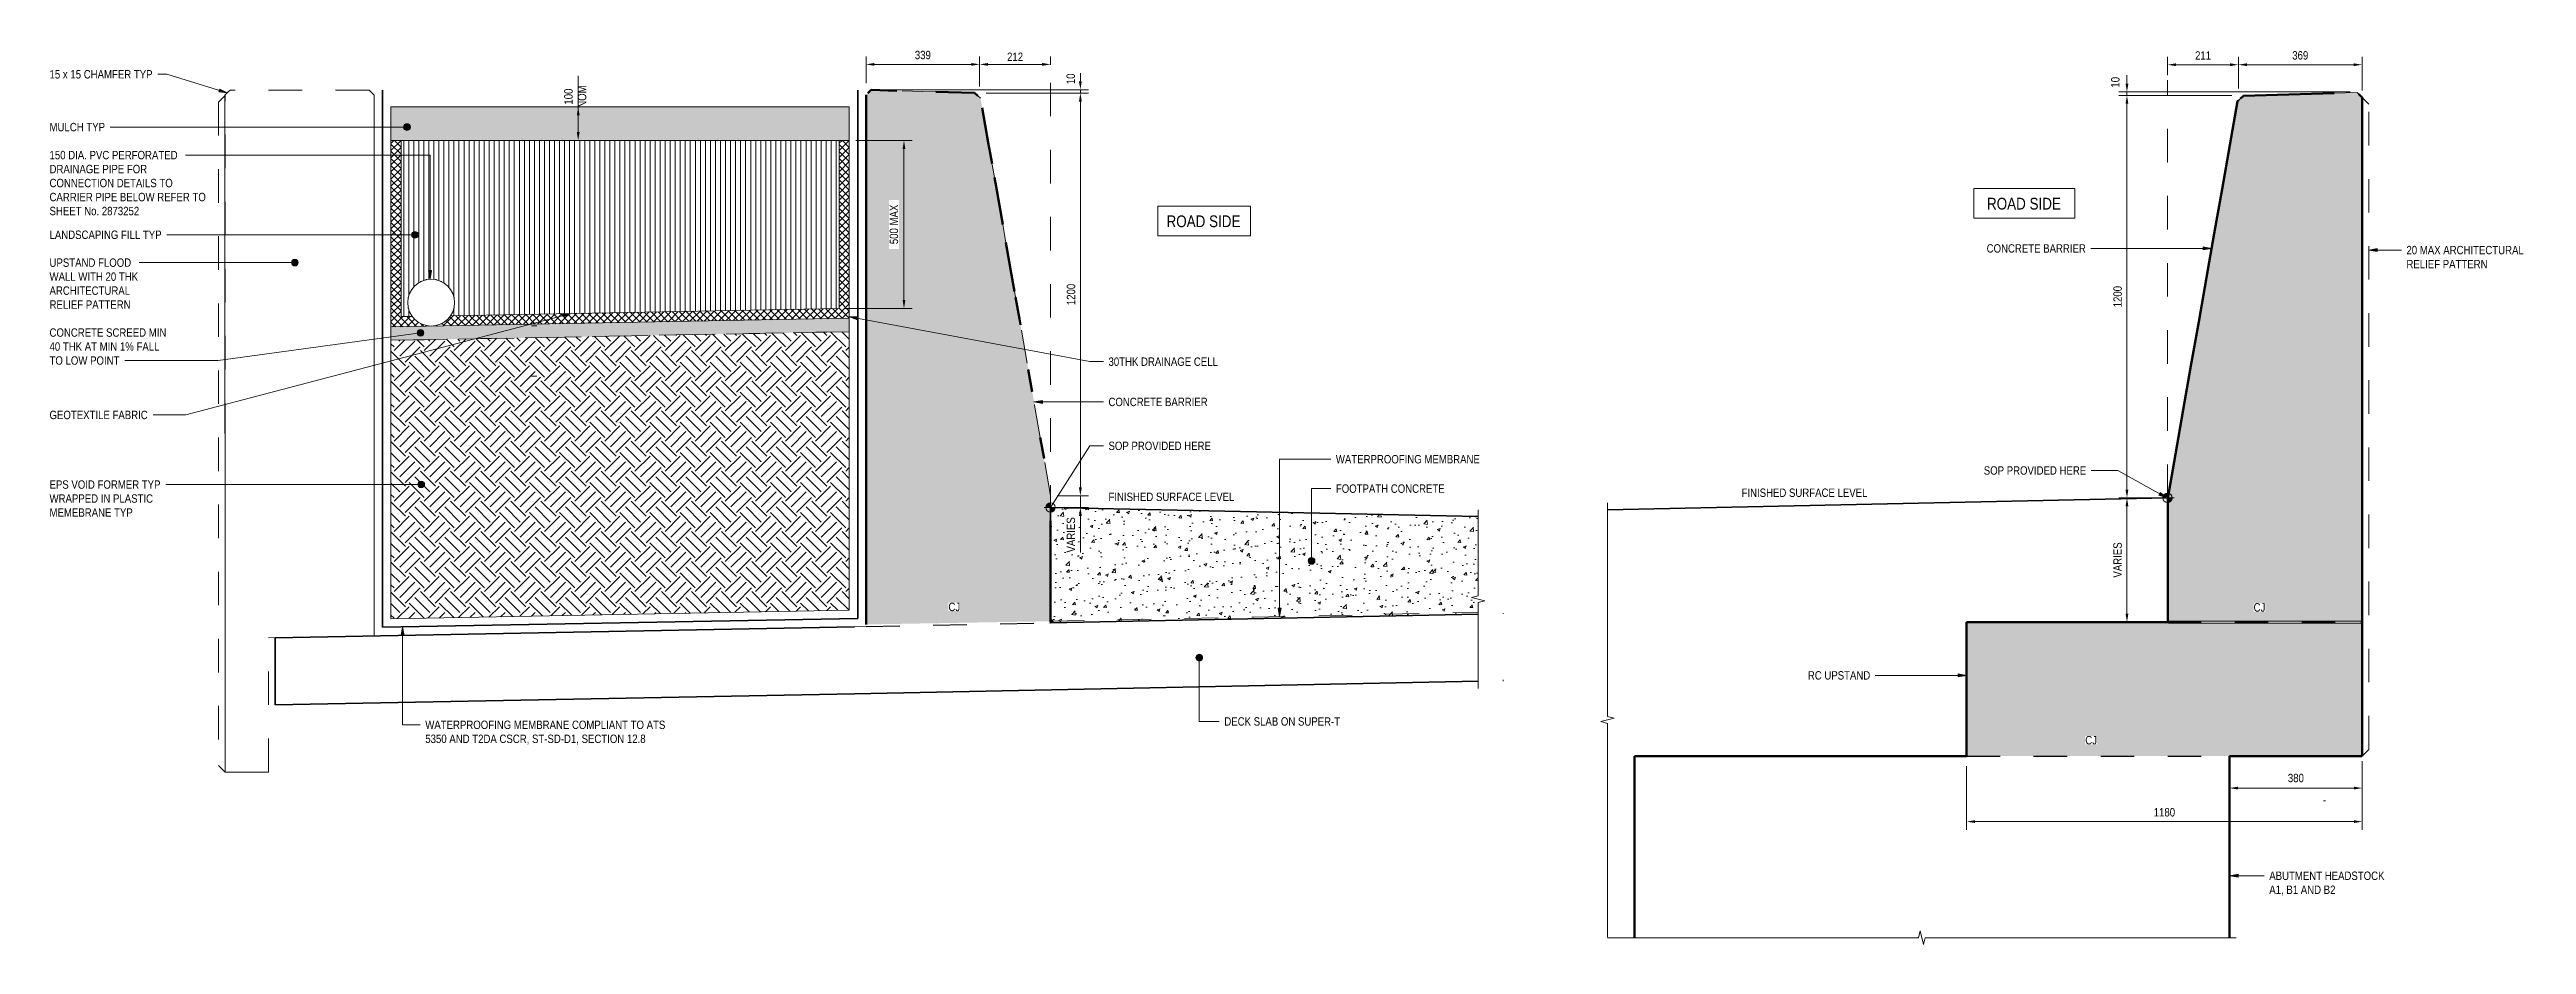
# Model space of a CAD drawing. Header units: metres. Extents: x 0.2 to 15.9, y 2.7 to 23.5.
# Drawn here: x 0.87 to 8.26, y 20.79 to 23.45 of the extents above; entities that cross this region are included whole.
import ezdxf

# ---------------------------------------------------------------- set-up
doc = ezdxf.new("R2010")
doc.units = ezdxf.units.M
doc.linetypes.add('JacobsDash', pattern=[0.0045, 0.003, -0.0015])
doc.layers.get('Defpoints').update_dxf_attribs({"color": 41})
for name, color, linetype, lineweight in [('A-ANNO-DIMS', 7, 'Continuous', 9), ('A-ANNO-NOTE', 7, 'Continuous', 9), ('A-DETL', 7, 'Continuous', 13), ('A-DETL-GENF', 7, 'Continuous', 9), ('A-FLOR', 7, 'Continuous', 50), ('A-FLOR-HDLN', 7, 'JacobsDash', 18), ('A-FLOR-PATT', 7, 'Continuous', 50), ('A-WALL', 7, 'Continuous', 50), ('A-WALL-HDLN', 7, 'JacobsDash', 18), ('G-ANNO-TEXT', 7, 'Continuous', 9), ('S-FNDN', 7, 'Continuous', 50)]:
    doc.layers.add(name, color=color, linetype=linetype, lineweight=lineweight)
doc.styles.add('Arial Narrow_2', font='ARIALN.TTF', dxfattribs={"height": 0.035})
doc.styles.add('Arial Narrow_3', font='ARIALN.TTF', dxfattribs={"height": 0.025})
doc.dimstyles.new('Dimension_Standard_O__mm_', dxfattribs={"dimscale": 0.3048, "dimtxt": 0.025586, "dimasz": 0.082021, "dimexe": 0.07874, "dimexo": 0.049213, "dimgap": 0.049213, "dimtad": 1, "dimdec": 0, "dimlfac": 1000, "dimzin": 0, "dimdsep": 46, "dimtxsty": 'Arial Narrow_3', "dimsah": 1, "dimcen": 0.09, "dimaunit": 1, "dimadec": 4, "dimazin": 0, "dimtfac": 1, "dimtdec": 4, "dimtix": 1, "dimtmove": 0, "dimatfit": 3, "dimfxl": 1, "dimtvp": 1, "dimtfill": 1, "dimtolj": 1, "dimtzin": 0, "dimlwd": 18, "dimlwe": 18, "dimarcsym": 2})
doc.dimstyles.new('Dimension_Standard_O__mm__1', dxfattribs={"dimscale": 0.3048, "dimtxt": 0.025586, "dimasz": 0.082021, "dimexe": 0.07874, "dimexo": 0.049213, "dimgap": 0.049213, "dimtad": 1, "dimdec": 0, "dimlfac": 1000, "dimzin": 0, "dimdsep": 46, "dimtxsty": 'Arial Narrow_3', "dimsah": 1, "dimcen": 0.09, "dimaunit": 1, "dimadec": 4, "dimazin": 0, "dimtfac": 1, "dimtdec": 4, "dimtix": 1, "dimtmove": 2, "dimatfit": 3, "dimfxl": 1, "dimtvp": 1, "dimtfill": 1, "dimtolj": 1, "dimtzin": 0, "dimlwd": 18, "dimlwe": 18, "dimarcsym": 2})
doc.dimstyles.new('Dimension_Standard_T__mm_', dxfattribs={"dimscale": 0.3048, "dimtxt": 0.025586, "dimasz": 0.082021, "dimexe": 0.07874, "dimexo": 0.049213, "dimgap": 0.032808, "dimtad": 1, "dimdec": 0, "dimlfac": 1000, "dimzin": 0, "dimdsep": 46, "dimtxsty": 'Arial Narrow_3', "dimsah": 1, "dimcen": 0.09, "dimaunit": 1, "dimadec": 4, "dimazin": 0, "dimtfac": 1, "dimtdec": 4, "dimtix": 1, "dimtmove": 2, "dimatfit": 3, "dimfxl": 1, "dimtvp": 1, "dimtolj": 1, "dimtzin": 0, "dimlwd": 18, "dimlwe": 18, "dimarcsym": 2})
doc.dimstyles.new('Dimension_Standard_T__mm__1', dxfattribs={"dimscale": 0.3048, "dimtxt": 0.025586, "dimasz": 0.082021, "dimexe": 0.07874, "dimexo": 0.049213, "dimgap": 0.032808, "dimtad": 1, "dimdec": 0, "dimlfac": 1000, "dimzin": 0, "dimdsep": 46, "dimtxsty": 'Arial Narrow_3', "dimsah": 1, "dimcen": 0.09, "dimaunit": 1, "dimadec": 4, "dimazin": 0, "dimtfac": 1, "dimtdec": 4, "dimtix": 1, "dimtmove": 0, "dimatfit": 3, "dimfxl": 1, "dimtvp": 1, "dimtolj": 1, "dimtzin": 0, "dimlwd": 18, "dimlwe": 18, "dimarcsym": 2})
pattern_1 = [(0, (2.482392, 10.849), (0.04064, 0.01016), [0.00335, -0.02713, 0.00335, -0.18969]), (0, (2.482392, 10.849), (0.04064, 0.01016), [-0.03383, -0.02713, 0.00335, -0.05761, -0.1016]), (0, (2.482392, 10.849), (0.04064, 0.01016), [-0.12192, 0.00335, -0.02713, 0.00335, -0.06777]), (0, (2.482392, 10.849), (0.04064, 0.01016), [-0.15575, -0.01697, 0.00335, -0.04745]), (120, (2.497392, 10.855), (-0.029118818, 0.030115272), [0.00335, -0.02713, 0.00335, -0.18969]), (120, (2.497392, 10.855), (-0.029118818, 0.030115272), [-0.03383, -0.02713, 0.00335, -0.05761, -0.1016]), (120, (2.497392, 10.855), (-0.029118818, 0.030115272), [-0.12192, 0.00335, -0.02713, 0.00335, -0.06777]), (120, (2.497392, 10.855), (-0.029118818, 0.030115272), [-0.15575, -0.01697, 0.00335, -0.04745]), (240, (2.502392, 10.875), (-0.011521182, -0.040275272), [0.00335, -0.02713, 0.00335, -0.18969]), (240, (2.502392, 10.875), (-0.011521182, -0.040275272), [-0.03383, -0.02713, 0.00335, -0.05761, -0.1016]), (240, (2.502392, 10.875), (-0.011521182, -0.040275272), [-0.12192, 0.00335, -0.02713, 0.00335, -0.06777]), (240, (2.502392, 10.875), (-0.011521182, -0.040275272), [-0.15575, -0.01697, 0.00335, -0.04745])]
pattern_2 = [(50, (2.48239, 10.849), (0.09255013, -0.00809363), [0.00968, -0.10645]), (355, (2.48239, 10.849), (-0.0178988, 0.0970593), [0.00774, -0.08516]), (100.451, (2.49039, 10.849), (0.0746521, 0.08895725), [0.00822, -0.09047]), (46.184, (2.48239, 10.875), (0.137706, -0.0213563), [0.01452, -0.15968]), (96.636, (2.49339, 10.874), (0.1206032, 0.1256891), [0.01234, -0.1357]), (351.184, (2.48239, 10.875), (0.1205986, 0.1256918), [0.01161, -0.12774]), (21, (2.49539, 10.869), (0.0770223, -0.05194804), [0.00968, -0.10645]), (326, (2.49539, 10.869), (0.0314006, 0.0935675), [0.00774, -0.08516]), (71.451, (2.50139, 10.865), (0.1084195, 0.0416117), [0.00822, -0.09047]), (37.5, (2.482392, 10.849), (0.00156777, 0.04294984), [0.00034, -0.08379, 0.00034, -0.08612, -0.08548]), (37.5, (2.482392, 10.849), (0.00156777, 0.04294984), [-0.17058, 0.00034, -0.08515]), (7.5, (2.48239, 10.849), (0.0339471, 0.05089641), [0.00034, -0.04895, 0.00034, -0.08186, -0.03258]), (7.5, (2.48239, 10.849), (0.0339471, 0.05089641), [-0.13148, 0.00034, -0.03225]), (327.5, (2.453392, 10.849), (0.06888044, -0.00291612), [0.00034, -0.03192, 0.00034, -0.10031, -0.13355]), (327.5, (2.453392, 10.849), (0.06888044, -0.00291612), [-0.1329, 0.00034, -0.13321]), (317.5, (2.44039, 10.849), (0.07524634, 0.01291822), [0.00034, -0.0416, 0.00034, -0.0665, -0.09484]), (317.5, (2.44039, 10.849), (0.07524634, 0.01291822), [-0.10877, 0.00034, -0.0945])]

msp = doc.modelspace()

# ---------------------------------------------------------------- texts
at = {"layer": 'G-ANNO-TEXT', "char_height": 0.025, "attachment_point": 1, "style": 'Arial Narrow_3', "bg_fill": 3, "box_fill_scale": 1, "bg_fill_color": 256, "bg_fill_transparency": 0}
for s, insert in [('15 ', (0.8711, 23.3936)), ('CONCRETE SCREED MIN ', (0.8711, 22.6238))]:
    msp.add_mtext(s, dxfattribs=dict(at, insert=insert))

# ---------------------------------------------------------------- blocks, each defined once
blk = doc.blocks.new('North_Wall - North_Wall-6845343-DRG - 2873174 - SECTION 1')
at = {"layer": 'A-WALL', "lineweight": 18}
for p, q in [((-1210.568, 23.3186), (-1210.5679, 21.3013)), ((-1210.553, 23.3336), (-1210.558, 23.3285)), ((-1210.1229, 23.3186), (-1210.1322, 23.3279)), ((-1210.1229, 23.3187), (-1210.1229, 23.3186)), ((-1210.1229, 21.7076), (-1210.1229, 23.3186)), ((-1210.4379, 21.7013), (-1210.1229, 21.7076)), ((-1210.1228, 21.7077), (-1210.1229, 21.7076)), ((-1210.5679, 21.3013), (-1210.4379, 21.3013))]:
    blk.add_line(p, q, dxfattribs=at)
at = {"layer": 'A-WALL-HDLN'}
for p, q in [((-1210.558, 23.3285), (-1210.568, 23.3186)), ((-1210.1379, 23.3336), (-1210.5529, 23.3336)), ((-1210.1323, 23.3279), (-1210.1379, 23.3336)), ((-1210.4379, 21.3013), (-1210.4379, 21.7013))]:
    blk.add_line(p, q, dxfattribs=at)
blk = doc.blocks.new('CS_DET_BreakLine_ViewScale - Std Break-6965981-DRG - 2873174 - SECTION 1')
at = {"layer": 'A-DETL-GENF'}
for p, q in [((-1206.83, 22.0832), (-1206.83, 21.8269)), ((-1206.83, 21.8269), (-1206.85, 21.8219)), ((-1206.85, 21.8219), (-1206.81, 21.8119)), ((-1206.81, 21.8119), (-1206.83, 21.8069)), ((-1206.83, 21.8069), (-1206.83, 21.5507))]:
    blk.add_line(p, q, dxfattribs=at)
blk = doc.blocks.new('30_SFD_XSO_GeometryDataPoint_xyz_CS - 30_SFD_XSO_GeometryDataPoint_xyz_CS-4773378-DRG-2873175 SECTION 2')
at = {"layer": 'S-FNDN', "color": 252, "linetype": 'JacobsDash', "lineweight": 18, "true_color": 0x888888}
blk.add_line((-543.9733, 21.2155), (-543.9675, 21.2155), dxfattribs=at)
blk = doc.blocks.new('CS_DET_BreakLine_ViewScale - Std Break-8189673-DRG-2873175 SECTION 2')
at = {"layer": 'A-DETL-GENF'}
for p, q in [((-545.1811, 20.8074), (-546.1086, 20.8074)), ((-545.1761, 20.8274), (-545.1811, 20.8074)), ((-545.1661, 20.7874), (-545.1761, 20.8274)), ((-545.1611, 20.8074), (-545.1661, 20.7874)), ((-544.2336, 20.8074), (-545.1611, 20.8074))]:
    blk.add_line(p, q, dxfattribs=at)
blk = doc.blocks.new('CS_DET_BreakLine_ViewScale - Std Break-8189717-DRG-2873175 SECTION 2')
at = {"layer": 'A-DETL-GENF'}
for p, q in [((-546.1087, 21.4664), (-546.1087, 22.1039)), ((-546.1287, 21.4514), (-546.0887, 21.4614)), ((-546.1087, 21.4464), (-546.1287, 21.4514)), ((-546.0887, 21.4614), (-546.1087, 21.4664)), ((-546.1087, 20.8089), (-546.1087, 21.4464))]:
    blk.add_line(p, q, dxfattribs=at)
blk = doc.blocks.new('CS_SYMB_SETOUT POINT - 5mm-2022283-DRG - 2873174 - SECTION 1')
at = {"layer": 'A-ANNO-NOTE'}
h = blk.add_hatch(color=256, dxfattribs=at)
edge = h.paths.add_edge_path()
edge.add_line((-1208.1056, 22.1039), (-1208.1056, 22.0899))
edge.add_line((-1208.1056, 22.0899), (-1208.1196, 22.0899))
edge.add_arc((-1208.1056, 22.0899), 0.014, 90, 180, ccw=False)
h = blk.add_hatch(color=256, dxfattribs=at)
edge = h.paths.add_edge_path()
edge.add_line((-1208.1056, 22.0759), (-1208.1056, 22.0899))
edge.add_line((-1208.1056, 22.0899), (-1208.0916, 22.0899))
edge.add_arc((-1208.1056, 22.0899), 0.014, 270, 360, ccw=False)
for p, q in [((-1208.1246, 22.0899), (-1208.0866, 22.0899)), ((-1208.1196, 22.0899), (-1208.1056, 22.0899)), ((-1208.1056, 22.0709), (-1208.1056, 22.1089)), ((-1208.1056, 22.0899), (-1208.1056, 22.1039)), ((-1208.0916, 22.0899), (-1208.1056, 22.0899)), ((-1208.1056, 22.0899), (-1208.1056, 22.0759))]:
    blk.add_line(p, q, dxfattribs=at)
blk.add_circle((-1208.1056, 22.0899), 0.014, dxfattribs=at)
for start, end in [(90, 180), (270, 360)]:
    blk.add_arc((-1208.1056, 22.0899), 0.014, start, end, dxfattribs=at)
blk = doc.blocks.new('DIMBLOCK1-DRG - 2873174 - SECTION 1')
at = {"layer": 'A-ANNO-DIMS', "color": 0, "lineweight": 18, "transparency": 16777216}
for p, q in [((2.4453, 23.2838), (2.472, 23.2838)), ((2.448, 23.2088), (2.448, 23.2588)), ((2.4453, 23.1838), (2.472, 23.1838))]:
    blk.add_line(p, q, dxfattribs=at)
at = {"layer": 'A-ANNO-DIMS', "color": 0, "transparency": 16777216}
for points in [[(2.4438, 23.2588), (2.4522, 23.2588), (2.448, 23.2838)], [(2.4438, 23.2088), (2.4522, 23.2088), (2.448, 23.1838)]]:
    blk.add_solid(points, dxfattribs=at)
at = {"layer": 'Defpoints', "color": 0, "transparency": 16777216}
for p in [(2.4303, 23.2838), (2.448, 23.2838), (2.4303, 23.1838)]:
    blk.add_point(p, dxfattribs=at)
at = {"layer": 'A-ANNO-DIMS', "color": 0, "lineweight": 18, "transparency": 16777216, "insert": (2.4393, 23.3146), "char_height": 0.025, "width": 0.080412, "attachment_point": 5, "rotation": 90, "line_spacing_factor": 0.974696, "style": 'Arial Narrow_3'}
blk.add_mtext('\\A1;100\\PNOM', dxfattribs=at)
blk = doc.blocks.new('DIMBLOCK2-DRG - 2873174 - SECTION 1')
at = {"layer": 'A-ANNO-DIMS', "color": 0, "lineweight": 18, "transparency": 16777216}
for p, q in [((3.3066, 23.3549), (3.3066, 23.4346)), ((3.6452, 23.3449), (3.6452, 23.4346)), ((3.3316, 23.4106), (3.6202, 23.4106))]:
    blk.add_line(p, q, dxfattribs=at)
at = {"layer": 'A-ANNO-DIMS', "color": 0, "transparency": 16777216}
for points in [[(3.3316, 23.4148), (3.3316, 23.4064), (3.3066, 23.4106)], [(3.6202, 23.4148), (3.6202, 23.4064), (3.6452, 23.4106)]]:
    blk.add_solid(points, dxfattribs=at)
at = {"layer": 'Defpoints', "color": 0, "transparency": 16777216}
for p in [(3.6452, 23.4106), (3.3066, 23.3399), (3.6452, 23.3299)]:
    blk.add_point(p, dxfattribs=at)
at = {"layer": 'A-ANNO-DIMS', "color": 0, "lineweight": 18, "transparency": 16777216, "insert": (3.4759, 23.4384), "char_height": 0.025, "width": 0.05702, "attachment_point": 5, "style": 'Arial Narrow_3', "bg_fill": 3, "box_fill_scale": 1.1, "bg_fill_color": 256, "bg_fill_true_color": 13158600, "bg_fill_transparency": 0}
blk.add_mtext('\\A1;339', dxfattribs=at)
blk = doc.blocks.new('DIMBLOCK3-DRG - 2873174 - SECTION 1')
at = {"layer": 'A-ANNO-DIMS', "color": 0, "lineweight": 18, "transparency": 16777216}
for p, q in [((3.9458, 23.3599), (3.9458, 23.3849)), ((3.3266, 23.3349), (3.9698, 23.3349)), ((3.6652, 23.3249), (3.9698, 23.3249)), ((3.9458, 23.2999), (3.9458, 23.2749))]:
    blk.add_line(p, q, dxfattribs=at)
at = {"layer": 'Defpoints', "color": 0, "transparency": 16777216}
for p in [(3.3116, 23.3349), (3.6502, 23.3249)]:
    blk.add_point(p, dxfattribs=at)
at = {"layer": 'A-ANNO-DIMS', "color": 0, "lineweight": 18, "transparency": 16777216, "insert": (3.9044, 23.3517), "char_height": 0.025, "width": 0.038013, "attachment_point": 1, "rotation": 90, "line_spacing_factor": 0.974696, "style": 'Arial Narrow_3', "bg_fill": 3, "box_fill_scale": 1.1, "bg_fill_color": 256, "bg_fill_true_color": 13158600, "bg_fill_transparency": 0}
blk.add_mtext('\\A1;10', dxfattribs=at)
at = {"layer": 'A-ANNO-DIMS', "color": 0, "lineweight": 18, "transparency": 16777216}
blk.add_line((3.9458, 23.3249), (3.9458, 23.3349), dxfattribs=at)
at = {"layer": 'A-ANNO-DIMS', "color": 0, "transparency": 16777216}
for points in [[(3.9416, 23.3599), (3.95, 23.3599), (3.9458, 23.3349)], [(3.9416, 23.2999), (3.95, 23.2999), (3.9458, 23.3249)]]:
    blk.add_solid(points, dxfattribs=at)
at = {"layer": 'Defpoints', "color": 0, "transparency": 16777216}
blk.add_point((3.9458, 23.3349), dxfattribs=at)
blk = doc.blocks.new('DIMBLOCK4-DRG - 2873174 - SECTION 1')
at = {"layer": 'A-ANNO-DIMS', "color": 0, "lineweight": 18, "transparency": 16777216}
for p, q in [((3.9458, 22.1496), (3.9458, 22.1746)), ((3.8768, 22.1246), (3.9698, 22.1246)), ((3.8908, 22.0899), (3.9698, 22.0899)), ((3.9458, 22.0649), (3.9458, 22.0399))]:
    blk.add_line(p, q, dxfattribs=at)
at = {"layer": 'A-ANNO-DIMS', "color": 0, "transparency": 16777216}
blk.add_solid([(3.9416, 22.1496), (3.95, 22.1496), (3.9458, 22.1246)], dxfattribs=at)
at = {"layer": 'Defpoints', "color": 0, "transparency": 16777216}
for p in [(3.8618, 22.1246), (3.9458, 22.1246)]:
    blk.add_point(p, dxfattribs=at)
at = {"layer": 'A-ANNO-DIMS', "color": 0, "lineweight": 18, "transparency": 16777216, "insert": (3.9049, 21.9557), "char_height": 0.025, "width": 0.126223, "attachment_point": 1, "rotation": 90, "line_spacing_factor": 0.974696, "style": 'Arial Narrow_3', "bg_fill": 3, "box_fill_scale": 1.1, "bg_fill_color": 256, "bg_fill_true_color": 13158600, "bg_fill_transparency": 0}
blk.add_mtext('\\A1;VARIES', dxfattribs=at)
at = {"layer": 'A-ANNO-DIMS', "color": 0, "lineweight": 18, "transparency": 16777216}
blk.add_line((3.9458, 22.0899), (3.9458, 22.1246), dxfattribs=at)
at = {"layer": 'A-ANNO-DIMS', "color": 0, "transparency": 16777216}
blk.add_solid([(3.9416, 22.0649), (3.95, 22.0649), (3.9458, 22.0899)], dxfattribs=at)
at = {"layer": 'Defpoints', "color": 0, "transparency": 16777216}
blk.add_point((3.8758, 22.0899), dxfattribs=at)
blk = doc.blocks.new('DIMBLOCK5-DRG - 2873174 - SECTION 1')
at = {"layer": 'A-ANNO-DIMS', "color": 0, "lineweight": 18, "transparency": 16777216}
for p, q in [((3.6652, 23.3249), (3.9698, 23.3249)), ((3.9458, 22.1496), (3.9458, 23.2999)), ((3.8768, 22.1246), (3.9698, 22.1246))]:
    blk.add_line(p, q, dxfattribs=at)
at = {"layer": 'A-ANNO-DIMS', "color": 0, "transparency": 16777216}
for points in [[(3.9416, 23.2999), (3.95, 23.2999), (3.9458, 23.3249)], [(3.9416, 22.1496), (3.95, 22.1496), (3.9458, 22.1246)]]:
    blk.add_solid(points, dxfattribs=at)
at = {"layer": 'Defpoints', "color": 0, "transparency": 16777216}
for p in [(3.6502, 23.3249), (3.9458, 23.3249), (3.8618, 22.1246)]:
    blk.add_point(p, dxfattribs=at)
at = {"layer": 'A-ANNO-DIMS', "color": 0, "lineweight": 18, "transparency": 16777216, "insert": (3.918, 22.7247), "char_height": 0.025, "width": 0.076026, "attachment_point": 5, "rotation": 90, "style": 'Arial Narrow_3', "bg_fill": 3, "box_fill_scale": 1.1, "bg_fill_color": 256, "bg_fill_true_color": 13158600, "bg_fill_transparency": 0}
blk.add_mtext('\\A1;1200', dxfattribs=at)
blk = doc.blocks.new('DIMBLOCK6-DRG - 2873174 - SECTION 1')
at = {"layer": 'A-ANNO-DIMS', "color": 0, "lineweight": 18, "transparency": 16777216}
for p, q in [((3.6452, 23.3449), (3.6452, 23.4346)), ((3.8568, 23.4091), (3.8568, 23.4346)), ((3.6702, 23.4106), (3.8318, 23.4106))]:
    blk.add_line(p, q, dxfattribs=at)
at = {"layer": 'A-ANNO-DIMS', "color": 0, "transparency": 16777216}
for points in [[(3.6702, 23.4148), (3.6702, 23.4064), (3.6452, 23.4106)], [(3.8318, 23.4148), (3.8318, 23.4064), (3.8568, 23.4106)]]:
    blk.add_solid(points, dxfattribs=at)
at = {"layer": 'Defpoints', "color": 0, "transparency": 16777216}
for p in [(3.8568, 23.4106), (3.8568, 23.3941), (3.6452, 23.3299)]:
    blk.add_point(p, dxfattribs=at)
at = {"layer": 'A-ANNO-DIMS', "color": 0, "lineweight": 18, "transparency": 16777216, "insert": (3.751, 23.4332), "char_height": 0.025, "width": 0.05702, "attachment_point": 5, "style": 'Arial Narrow_3'}
blk.add_mtext('\\A1;212', dxfattribs=at)
blk = doc.blocks.new('DIMBLOCK7-DRG - 2873174 - SECTION 1')
at = {"layer": 'A-ANNO-DIMS', "color": 0, "lineweight": 18, "transparency": 16777216}
for p, q in [((3.2758, 23.1838), (3.4436, 23.1838)), ((3.4196, 22.7083), (3.4196, 23.1588)), ((3.2416, 22.6833), (3.4436, 22.6833))]:
    blk.add_line(p, q, dxfattribs=at)
at = {"layer": 'A-ANNO-DIMS', "color": 0, "transparency": 16777216}
for points in [[(3.4155, 23.1588), (3.4238, 23.1588), (3.4196, 23.1838)], [(3.4155, 22.7083), (3.4238, 22.7083), (3.4196, 22.6833)]]:
    blk.add_solid(points, dxfattribs=at)
at = {"layer": 'Defpoints', "color": 0, "transparency": 16777216}
for p in [(3.2608, 23.1838), (3.4196, 23.1838), (3.2266, 22.6833)]:
    blk.add_point(p, dxfattribs=at)
at = {"layer": 'A-ANNO-DIMS', "color": 0, "lineweight": 18, "transparency": 16777216, "insert": (3.3897, 22.9335), "char_height": 0.025, "width": 0.141331, "attachment_point": 5, "rotation": 90, "style": 'Arial Narrow_3', "bg_fill": 3, "box_fill_scale": 1.1, "bg_fill_color": 256, "bg_fill_true_color": 13158600, "bg_fill_transparency": 0}
blk.add_mtext('\\A1;500 MAX\u200e', dxfattribs=at)
blk = doc.blocks.new('DIMBLOCK8-DRG-2873175 SECTION 2')
at = {"layer": 'A-ANNO-DIMS', "color": 0, "lineweight": 18, "transparency": 16777216}
for p, q in [((7.4, 23.3383), (7.4, 23.4336)), ((7.7686, 23.3324), (7.7686, 23.4336)), ((7.7436, 23.4096), (7.425, 23.4096))]:
    blk.add_line(p, q, dxfattribs=at)
at = {"layer": 'A-ANNO-DIMS', "color": 0, "transparency": 16777216}
for points in [[(7.425, 23.4138), (7.425, 23.4055), (7.4, 23.4096)], [(7.7436, 23.4138), (7.7436, 23.4055), (7.7686, 23.4096)]]:
    blk.add_solid(points, dxfattribs=at)
at = {"layer": 'Defpoints', "color": 0, "transparency": 16777216}
for p in [(7.4, 23.4096), (7.4, 23.3233), (7.7686, 23.3174)]:
    blk.add_point(p, dxfattribs=at)
at = {"layer": 'A-ANNO-DIMS', "color": 0, "lineweight": 18, "transparency": 16777216, "insert": (7.5843, 23.4374), "char_height": 0.025, "width": 0.05702, "attachment_point": 5, "style": 'Arial Narrow_3', "bg_fill": 3, "box_fill_scale": 1.1, "bg_fill_color": 256, "bg_fill_true_color": 13158600, "bg_fill_transparency": 0}
blk.add_mtext('\\A1;369', dxfattribs=at)
blk = doc.blocks.new('DIMBLOCK9-DRG-2873175 SECTION 2')
at = {"layer": 'A-ANNO-DIMS', "color": 0, "lineweight": 18, "transparency": 16777216}
for p, q in [((7.0674, 23.3533), (7.0674, 23.3783)), ((7.7335, 23.3283), (7.0434, 23.3283)), ((7.38, 23.3183), (7.0434, 23.3183)), ((7.0674, 23.2933), (7.0674, 23.2683))]:
    blk.add_line(p, q, dxfattribs=at)
at = {"layer": 'Defpoints', "color": 0, "transparency": 16777216}
for p in [(7.395, 23.3183), (7.7485, 23.3283)]:
    blk.add_point(p, dxfattribs=at)
at = {"layer": 'A-ANNO-DIMS', "color": 0, "lineweight": 18, "transparency": 16777216, "insert": (7.0201, 23.3414), "char_height": 0.025, "width": 0.038013, "attachment_point": 1, "rotation": 90, "line_spacing_factor": 0.974696, "style": 'Arial Narrow_3', "bg_fill": 3, "box_fill_scale": 1.1, "bg_fill_color": 256, "bg_fill_true_color": 13158600, "bg_fill_transparency": 0}
blk.add_mtext('\\A1;10', dxfattribs=at)
at = {"layer": 'A-ANNO-DIMS', "color": 0, "lineweight": 18, "transparency": 16777216}
blk.add_line((7.0674, 23.3183), (7.0674, 23.3283), dxfattribs=at)
at = {"layer": 'A-ANNO-DIMS', "color": 0, "transparency": 16777216}
for points in [[(7.0632, 23.3533), (7.0716, 23.3533), (7.0674, 23.3283)], [(7.0632, 23.2933), (7.0716, 23.2933), (7.0674, 23.3183)]]:
    blk.add_solid(points, dxfattribs=at)
at = {"layer": 'Defpoints', "color": 0, "transparency": 16777216}
blk.add_point((7.0674, 23.3283), dxfattribs=at)
blk = doc.blocks.new('DIMBLOCK10-DRG-2873175 SECTION 2')
at = {"layer": 'A-ANNO-DIMS', "color": 0, "lineweight": 18, "transparency": 16777216}
for p, q in [((7.1688, 22.1183), (7.0434, 22.1183)), ((7.0674, 21.7733), (7.0674, 22.0933)), ((7.1689, 21.7483), (7.0434, 21.7483))]:
    blk.add_line(p, q, dxfattribs=at)
at = {"layer": 'A-ANNO-DIMS', "color": 0, "transparency": 16777216}
for points in [[(7.0632, 22.0933), (7.0716, 22.0933), (7.0674, 22.1183)], [(7.0632, 21.7733), (7.0716, 21.7733), (7.0674, 21.7483)]]:
    blk.add_solid(points, dxfattribs=at)
at = {"layer": 'Defpoints', "color": 0, "transparency": 16777216}
for p in [(7.0674, 22.1183), (7.1838, 22.1183), (7.1839, 21.7483)]:
    blk.add_point(p, dxfattribs=at)
at = {"layer": 'A-ANNO-DIMS', "color": 0, "lineweight": 18, "transparency": 16777216, "insert": (7.0395, 21.9333), "char_height": 0.025, "width": 0.126223, "attachment_point": 5, "rotation": 90, "style": 'Arial Narrow_3', "bg_fill": 3, "box_fill_scale": 1.1, "bg_fill_color": 256, "bg_fill_true_color": 13158600, "bg_fill_transparency": 0}
blk.add_mtext('\\A1;VARIES', dxfattribs=at)
blk = doc.blocks.new('DIMBLOCK11-DRG-2873175 SECTION 2')
at = {"layer": 'A-ANNO-DIMS', "color": 0, "lineweight": 18, "transparency": 16777216}
for p, q in [((7.38, 23.3183), (7.0434, 23.3183)), ((7.0674, 22.1433), (7.0674, 23.2933)), ((7.1688, 22.1183), (7.0434, 22.1183))]:
    blk.add_line(p, q, dxfattribs=at)
at = {"layer": 'A-ANNO-DIMS', "color": 0, "transparency": 16777216}
for points in [[(7.0632, 23.2933), (7.0716, 23.2933), (7.0674, 23.3183)], [(7.0632, 22.1433), (7.0716, 22.1433), (7.0674, 22.1183)]]:
    blk.add_solid(points, dxfattribs=at)
at = {"layer": 'Defpoints', "color": 0, "transparency": 16777216}
for p in [(7.0674, 23.3183), (7.395, 23.3183), (7.1838, 22.1183)]:
    blk.add_point(p, dxfattribs=at)
at = {"layer": 'A-ANNO-DIMS', "color": 0, "lineweight": 18, "transparency": 16777216, "insert": (7.0396, 22.7183), "char_height": 0.025, "width": 0.076026, "attachment_point": 5, "rotation": 90, "style": 'Arial Narrow_3', "bg_fill": 3, "box_fill_scale": 1.1, "bg_fill_color": 256, "bg_fill_true_color": 13158600, "bg_fill_transparency": 0}
blk.add_mtext('\\A1;1200', dxfattribs=at)
blk = doc.blocks.new('DIMBLOCK12-DRG-2873175 SECTION 2')
at = {"layer": 'A-ANNO-DIMS', "color": 0, "lineweight": 18, "transparency": 16777216}
for p, q in [((7.1888, 23.3783), (7.1888, 23.4336)), ((7.4, 23.3383), (7.4, 23.4336)), ((7.375, 23.4096), (7.2138, 23.4096))]:
    blk.add_line(p, q, dxfattribs=at)
at = {"layer": 'A-ANNO-DIMS', "color": 0, "transparency": 16777216}
for points in [[(7.2138, 23.4138), (7.2138, 23.4055), (7.1888, 23.4096)], [(7.375, 23.4138), (7.375, 23.4055), (7.4, 23.4096)]]:
    blk.add_solid(points, dxfattribs=at)
at = {"layer": 'Defpoints', "color": 0, "transparency": 16777216}
for p in [(7.1888, 23.4096), (7.1888, 23.3633), (7.4, 23.3233)]:
    blk.add_point(p, dxfattribs=at)
at = {"layer": 'A-ANNO-DIMS', "color": 0, "lineweight": 18, "transparency": 16777216, "insert": (7.2944, 23.4372), "char_height": 0.025, "width": 0.05702, "attachment_point": 5, "style": 'Arial Narrow_3', "bg_fill": 3, "box_fill_scale": 1.1, "bg_fill_color": 256, "bg_fill_true_color": 13158600, "bg_fill_transparency": 0}
blk.add_mtext('\\A1;211', dxfattribs=at)
blk = doc.blocks.new('DIMBLOCK13-DRG-2873175 SECTION 2')
at = {"layer": 'A-ANNO-DIMS', "color": 0, "lineweight": 18, "transparency": 16777216}
for p, q in [((6.5891, 21.3185), (6.5891, 21.1294)), ((7.7691, 21.334), (7.7691, 21.1294)), ((7.7441, 21.1534), (6.6141, 21.1534))]:
    blk.add_line(p, q, dxfattribs=at)
at = {"layer": 'A-ANNO-DIMS', "color": 0, "transparency": 16777216}
for points in [[(6.6141, 21.1576), (6.6141, 21.1493), (6.5891, 21.1534)], [(7.7441, 21.1576), (7.7441, 21.1493), (7.7691, 21.1534)]]:
    blk.add_solid(points, dxfattribs=at)
at = {"layer": 'Defpoints', "color": 0, "transparency": 16777216}
for p in [(6.5891, 21.3335), (7.7691, 21.349), (6.5891, 21.1534)]:
    blk.add_point(p, dxfattribs=at)
at = {"layer": 'A-ANNO-DIMS', "color": 0, "lineweight": 18, "transparency": 16777216, "insert": (7.1791, 21.1812), "char_height": 0.025, "width": 0.076026, "attachment_point": 5, "style": 'Arial Narrow_3', "bg_fill": 3, "box_fill_scale": 1.1, "bg_fill_color": 256, "bg_fill_true_color": 13158600, "bg_fill_transparency": 0}
blk.add_mtext('\\A1;1180', dxfattribs=at)
blk = doc.blocks.new('DIMBLOCK14-DRG-2873175 SECTION 2')
at = {"layer": 'A-ANNO-DIMS', "color": 0, "lineweight": 18, "transparency": 16777216}
for p, q in [((7.3734, 21.329), (7.3734, 21.2294)), ((7.7691, 21.329), (7.7691, 21.2294)), ((7.7441, 21.2534), (7.3984, 21.2534))]:
    blk.add_line(p, q, dxfattribs=at)
at = {"layer": 'A-ANNO-DIMS', "color": 0, "transparency": 16777216}
for points in [[(7.3984, 21.2576), (7.3984, 21.2493), (7.3734, 21.2534)], [(7.7441, 21.2576), (7.7441, 21.2493), (7.7691, 21.2534)]]:
    blk.add_solid(points, dxfattribs=at)
at = {"layer": 'Defpoints', "color": 0, "transparency": 16777216}
for p in [(7.3734, 21.344), (7.7691, 21.344), (7.3734, 21.2534)]:
    blk.add_point(p, dxfattribs=at)
at = {"layer": 'A-ANNO-DIMS', "color": 0, "lineweight": 18, "transparency": 16777216, "insert": (7.5712, 21.2833), "char_height": 0.025, "width": 0.05702, "attachment_point": 5, "style": 'Arial Narrow_3', "bg_fill": 3, "box_fill_scale": 1.1, "bg_fill_color": 256, "bg_fill_true_color": 13158600, "bg_fill_transparency": 0}
blk.add_mtext('\\A1;380\u200d', dxfattribs=at)
blk = doc.blocks.new('CS_SYMB_SETOUT POINT - 5mm-2022283-DRG-2873175 SECTION 2')
at = {"layer": 'A-ANNO-NOTE'}
h = blk.add_hatch(color=256, dxfattribs=at)
edge = h.paths.add_edge_path()
edge.add_line((-544.4383, 22.1323), (-544.4383, 22.1183))
edge.add_line((-544.4383, 22.1183), (-544.4523, 22.1183))
edge.add_arc((-544.4383, 22.1183), 0.014, 90, 180, ccw=False)
h = blk.add_hatch(color=256, dxfattribs=at)
edge = h.paths.add_edge_path()
edge.add_line((-544.4383, 22.1043), (-544.4383, 22.1183))
edge.add_line((-544.4383, 22.1183), (-544.4243, 22.1183))
edge.add_arc((-544.4383, 22.1183), 0.014, 270, 360, ccw=False)
for p, q in [((-544.4573, 22.1183), (-544.4193, 22.1183)), ((-544.4523, 22.1183), (-544.4383, 22.1183)), ((-544.4383, 22.0993), (-544.4383, 22.1373)), ((-544.4383, 22.1183), (-544.4383, 22.1323)), ((-544.4243, 22.1183), (-544.4383, 22.1183)), ((-544.4383, 22.1183), (-544.4383, 22.1043))]:
    blk.add_line(p, q, dxfattribs=at)
blk.add_circle((-544.4383, 22.1183), 0.014, dxfattribs=at)
for start, end in [(90, 180), (270, 360)]:
    blk.add_arc((-544.4383, 22.1183), 0.014, start, end, dxfattribs=at)

# ---------------------------------------------------------------- dimensions: what is measured, and where the dimension line sits
at = {"layer": 'A-ANNO-DIMS', "lineweight": 18}
dim = msp.add_linear_dim(base=(2.448, 23.2838), p1=(2.4303, 23.1838), p2=(2.4303, 23.2838), angle=90, text='<>\\XNOM', dimstyle='Dimension_Standard_T__mm_', override={"dimpost": '<>', "dimfxl": 0.1}, dxfattribs=at)
dim.commit()
dim.dimension.update_dxf_attribs({"geometry": 'DIMBLOCK1-DRG - 2873174 - SECTION 1', "text_midpoint": (2.4393, 23.3146), "dimtype": 160, "text_rotation": 90})

# ---------------------------------------------------------------- hatches: boundary and pattern name
at = {"layer": 'A-DETL-GENF'}
h = msp.add_hatch(dxfattribs=at)
h.set_pattern_fill('FP_1', color=256, style=0, pattern_type=2)
h.set_pattern_definition(pattern_1)
h.paths.add_polyline_path([(3.0106, 23.1838), (3.2566, 23.1838), (3.2566, 23.2838), (1.8895, 23.2838), (1.8895, 23.1838), (2.4613, 23.1838)])
h = msp.add_hatch(dxfattribs=at)
h.set_pattern_fill('FP_3', color=256, style=0, pattern_type=2)
h.set_pattern_definition([(45, (2.482392, 10.849), (-0.010606602, 0.010606602), []), (135, (2.482392, 10.849), (-0.010606602, -0.010606602), [])])
h.paths.add_polyline_path([(2.0094, 22.6304), (3.2566, 22.6538), (3.2566, 23.1838), (3.2266, 23.1838), (3.2266, 22.6833), (2.0674, 22.6615), (2.0649, 22.6578), (2.0589, 22.6509), (2.052, 22.6449), (2.0444, 22.6398), (2.0362, 22.6357), (2.0275, 22.6328), (2.0185, 22.631)])
h.paths.add_polyline_path([(1.8895, 22.6281), (2.0094, 22.6304), (2.0002, 22.631), (1.9913, 22.6328), (1.9826, 22.6357), (1.9744, 22.6398), (1.9668, 22.6449), (1.9599, 22.6509), (1.9539, 22.6578), (1.9528, 22.6593), (1.9195, 22.6587), (1.9195, 23.1838), (1.8895, 23.1838), (1.8895, 22.6538)])
h = msp.add_hatch(dxfattribs=at)
h.set_pattern_fill('FP_4', color=256, style=0, pattern_type=2)
h.set_pattern_definition([(90, (2.482392, 10.849), (-0.015, 9e-19), [])])
h.paths.add_polyline_path([(1.9195, 22.6587), (1.9528, 22.6593), (1.9488, 22.6654), (1.9447, 22.6736), (1.9418, 22.6823), (1.94, 22.6912), (1.9394, 22.7004), (1.94, 22.7096), (1.9418, 22.7185), (1.9447, 22.7272), (1.9488, 22.7354), (1.9539, 22.743), (1.9599, 22.7499), (1.9668, 22.7559), (1.9744, 22.761), (1.9826, 22.765), (1.9913, 22.768), (2.0002, 22.7698), (2.0094, 22.7704), (2.0185, 22.7698), (2.0275, 22.768), (2.0362, 22.765), (2.0444, 22.761), (2.052, 22.7559), (2.0589, 22.7499), (2.0649, 22.743), (2.07, 22.7354), (2.074, 22.7272), (2.077, 22.7185), (2.0788, 22.7096), (2.0794, 22.7004), (2.0788, 22.6912), (2.077, 22.6823), (2.074, 22.6736), (2.07, 22.6654), (2.0674, 22.6615), (3.2266, 22.6833), (3.2266, 23.1838), (1.9195, 23.1838), (1.9195, 22.6736)])
h = msp.add_hatch(dxfattribs=at)
h.set_pattern_fill('FP_1', color=256, style=0, pattern_type=2)
h.set_pattern_definition(pattern_1)
h.paths.add_polyline_path([(1.8895, 22.5881), (3.2566, 22.6138), (3.2566, 22.6538), (1.8895, 22.6281), (1.8895, 22.6138)])
h = msp.add_hatch(dxfattribs=at)
h.set_pattern_fill('FP_2', color=256, style=0, pattern_type=2)
h.set_pattern_definition([(315, (2.48239, 10.849), (0.08980256, 0), [0.0635, -0.0635]), (315, (2.49939, 10.866), (0.08980256, 0), [0.0635, -0.0635]), (315, (2.51639, 10.883), (0.08980256, 0), [0.0635, -0.0635]), (45, (2.52739, 10.883), (0, 0.08980256), [0.0635, -0.0635]), (45, (2.54439, 10.866), (0, 0.08980256), [0.0635, -0.0635]), (45, (2.56039, 10.849), (0, 0.08980256), [0.0635, -0.0635])])
h.paths.add_polyline_path([(1.8895, 21.7582), (3.2566, 21.7839), (3.2566, 22.6138), (1.8895, 22.5881), (1.8895, 22.5787)])
h = msp.add_hatch(dxfattribs=at)
h.set_pattern_fill('FP_5', color=256, style=0, pattern_type=2)
h.set_pattern_definition(pattern_2)
h.paths.add_polyline_path([(3.8568, 21.7461), (5.1324, 21.7719), (5.1324, 21.8069), (5.1524, 21.8119), (5.1124, 21.8219), (5.1324, 21.8269), (5.1324, 22.0632), (3.8569, 22.0899), (3.8569, 22.0499), (3.8568, 21.9745), (3.8568, 21.7461)])
h = msp.add_hatch(dxfattribs=at)
h.set_pattern_fill('FP_5', color=256, style=0, pattern_type=2)
h.set_pattern_definition(pattern_2)
h.paths.add_polyline_path([(3.8568, 21.7483), (3.8568, 21.7484), (3.8568, 21.7943)])
at = {"layer": 'A-DETL-GENF', "true_color": 0xc0c0c0}
for points in [[(6.5891, 21.349), (7.7691, 21.349), (7.7689, 21.7473), (7.766, 21.7473), (7.766, 21.7447), (7.1917, 21.7447), (7.1917, 21.7477), (6.5891, 21.7477)], [(7.7689, 21.7473), (7.7689, 21.7477), (7.766, 21.7477), (7.766, 21.7473), (7.7689, 21.7473), (7.7689, 21.7473)]]:
    msp.add_hatch(color=9, dxfattribs=at).paths.add_polyline_path(points)
at = {"layer": 'A-FLOR', "true_color": 0xc0c0c0}
for points in [[(3.6298, 23.3254), (3.6298, 23.3255), (3.6215, 23.3256)], [(3.8568, 22.1253), (3.8568, 22.1256), (3.8408, 22.2166), (3.7987, 22.4548), (3.7871, 22.5206), (3.7803, 22.5596), (3.6479, 23.3099), (3.6479, 23.3096), (3.7021, 23.002), (3.8568, 22.1253)], [(7.766, 21.7477), (7.7689, 21.7477), (7.7686, 23.3123), (7.7536, 23.3269), (7.4153, 23.3168), (7.3973, 23.3012), (7.1889, 22.1174), (7.1889, 21.7484), (7.1917, 21.7484), (7.1917, 21.7505), (7.766, 21.7505), (7.766, 21.7478)], [(7.3973, 23.3012), (7.4153, 23.3168), (7.4153, 23.3169), (7.3974, 23.3014)], [(7.4153, 23.3168), (7.7536, 23.3269), (7.7536, 23.3271), (7.6399, 23.3237), (7.4153, 23.317), (7.4153, 23.3168)], [(7.7686, 23.3123), (7.7686, 23.3126), (7.7666, 23.3145), (7.7536, 23.3271), (7.7536, 23.3269), (7.7686, 23.3123)]]:
    msp.add_hatch(color=9, dxfattribs=at).paths.add_polyline_path(points)
h = msp.add_hatch(color=9, dxfattribs=at)
edge = h.paths.add_edge_path()
edge.add_line((3.6299, 23.3255), (3.6299, 23.3254))
edge.add_line((3.6299, 23.3254), (3.6477, 23.3099))
edge.add_line((3.6477, 23.3099), (3.6335, 23.3224))
h.paths.add_polyline_path([(3.6478, 23.3098), (3.6478, 23.31), (3.6478, 23.31), (3.6478, 23.3098)])
h = msp.add_hatch(color=9, dxfattribs=at)
h.paths.add_polyline_path([(7.7689, 21.7477), (7.769, 21.7477), (7.7689, 21.8171)])
h.paths.add_polyline_path([(7.7689, 21.9212), (7.7689, 21.9213), (7.7689, 21.9212)])
h.paths.add_polyline_path([(7.7689, 22.0951), (7.7689, 22.0952), (7.7689, 22.1174)])
h.paths.add_polyline_path([(7.7688, 22.269), (7.7689, 22.2691), (7.7689, 22.2691), (7.7688, 22.2944)])
h.paths.add_polyline_path([(7.7688, 22.4429), (7.7688, 22.443), (7.7688, 22.443), (7.7688, 22.4506)])
h.paths.add_polyline_path([(7.7687, 22.6168), (7.7688, 22.6169), (7.7688, 22.6169), (7.7687, 22.6227)])
h.paths.add_polyline_path([(7.7687, 22.7907), (7.7687, 22.7908), (7.7687, 22.8498)])
h.paths.add_polyline_path([(7.7687, 22.9646), (7.7687, 22.9647), (7.7686, 23.0382)])
h.paths.add_polyline_path([(7.7686, 23.1385), (7.7686, 23.1386), (7.7686, 23.1502)])
at = {"layer": 'A-FLOR-PATT', "true_color": 0xc0c0c0}
msp.add_hatch(color=9, dxfattribs=at).paths.add_polyline_path([(3.3068, 21.7412), (3.8544, 21.7507), (3.8544, 21.7483), (3.8568, 21.7483), (3.8568, 22.1253), (3.6478, 23.3098), (3.6299, 23.3254), (3.3217, 23.3344), (3.3067, 23.3199), (3.3068, 21.7507)])
at = {"layer": 'G-ANNO-TEXT'}
for points in [[(1.4012, 23.3256), (1.3786, 23.3372), (1.376, 23.3287)], [(7.3198, 22.862), (7.2948, 22.8664), (7.2948, 22.8576)], [(7.7887, 22.857), (7.8137, 22.8526), (7.8137, 22.8614)], [(2.006, 22.7714), (2.0104, 22.7964), (2.0016, 22.7964)], [(2.427, 22.6683), (2.4017, 22.6662), (2.4039, 22.6577)], [(3.2575, 22.658), (3.2813, 22.6491), (3.2829, 22.6578)], [(3.8074, 22.4045), (3.8324, 22.4001), (3.8324, 22.4089)], [(7.1866, 22.1183), (7.1669, 22.1344), (7.1626, 22.1267)], [(1.924, 21.7337), (1.9196, 21.7087), (1.9284, 21.7087)], [(4.5399, 21.7648), (4.5443, 21.7898), (4.5355, 21.7898)], [(6.5889, 21.5894), (6.5639, 21.5938), (6.5639, 21.585)], [(7.3741, 20.992), (7.3991, 20.9876), (7.3991, 20.9964)]]:
    msp.add_hatch(color=256, dxfattribs=at).paths.add_polyline_path(points)
h = msp.add_hatch(color=256, dxfattribs=at)
edge = h.paths.add_edge_path()
edge.add_arc((1.9373, 23.2237), 0.01, 0, 360)
h = msp.add_hatch(color=256, dxfattribs=at)
edge = h.paths.add_edge_path()
edge.add_arc((1.9611, 22.9027), 0.01, 0, 360)
h = msp.add_hatch(color=256, dxfattribs=at)
edge = h.paths.add_edge_path()
edge.add_arc((1.6029, 22.8197), 0.01, 0, 360)
h = msp.add_hatch(color=256, dxfattribs=at)
edge = h.paths.add_edge_path()
edge.add_arc((1.9776, 22.6102), 0.01, 0, 360)
h = msp.add_hatch(color=256, dxfattribs=at)
edge = h.paths.add_edge_path()
edge.add_arc((1.9798, 22.1582), 0.01, 0, 360)
h = msp.add_hatch(color=256, dxfattribs=at)
edge = h.paths.add_edge_path()
edge.add_arc((4.6355, 21.9305), 0.01, 0, 360)
h = msp.add_hatch(color=256, dxfattribs=at)
edge = h.paths.add_edge_path()
edge.add_arc((4.3005, 21.6422), 0.01, 0, 360)

# ---------------------------------------------------------------- linework, layer by layer
at = {"layer": 'A-DETL', "lineweight": 18}
for p, q in [((2.4481, 23.201), (2.4481, 23.376)), ((1.8895, 23.2838), (1.8895, 23.1838)), ((3.2566, 23.2838), (1.8895, 23.2838)), ((1.8895, 23.1838), (1.8895, 23.2838)), ((3.2566, 23.1838), (3.2566, 23.2838)), ((1.8895, 22.6281), (1.8895, 23.1838)), ((1.8895, 23.1838), (1.9195, 23.1838)), ((2.2659, 23.1838), (1.8895, 23.1838)), ((1.9195, 23.1838), (3.2266, 23.1838)), ((1.9195, 22.6587), (1.9195, 23.1838)), ((3.2266, 23.1838), (3.2566, 23.1838)), ((3.2266, 23.1838), (3.2266, 22.6833)), ((3.2566, 23.1838), (3.2566, 22.6538)), ((3.2266, 22.6833), (2.0674, 22.6615)), ((3.2566, 22.6538), (1.8895, 22.6281)), ((1.9528, 22.6593), (1.9195, 22.6587)), ((3.2566, 21.7839), (3.2566, 22.6138)), ((1.8895, 22.5881), (1.8895, 21.7582)), ((3.8568, 22.0899), (3.9018, 22.0899)), ((3.9458, 22.0406), (3.9458, 21.9556)), ((1.8895, 21.7582), (3.2566, 21.7839))]:
    msp.add_line(p, q, dxfattribs=at)
at = {"layer": 'A-DETL', "linetype": 'JacobsDash'}
for p, q in [((3.8568, 22.0559), (3.8568, 23.4159)), ((7.1888, 22.1183), (7.1888, 23.3633)), ((1.3945, 23.3183), (1.3746, 23.2983)), ((1.3746, 23.2983), (1.3746, 21.3212)), ((1.3945, 21.3013), (1.3945, 23.3183)), ((7.7686, 23.3124), (7.7885, 23.2925)), ((7.7885, 21.3689), (7.7885, 23.2925)), ((7.7686, 21.349), (7.7885, 21.3689)), ((1.3945, 21.3013), (1.3746, 21.3212))]:
    msp.add_line(p, q, dxfattribs=at)
at = {"layer": 'A-DETL', "color": 5, "lineweight": 35, "true_color": 0x0000ff}
for p, q in [((1.8645, 23.3338), (1.8645, 21.7327)), ((3.2816, 23.3338), (3.2816, 21.7593)), ((1.8645, 21.7327), (3.2816, 21.7593))]:
    msp.add_line(p, q, dxfattribs=at)
at = {"layer": 'A-DETL', "lineweight": 9}
for p, q in [((3.389, 22.9464), (3.389, 22.949)), ((3.389, 22.949), (3.3916, 22.9489)), ((3.2566, 22.6538), (1.8895, 22.6281)), ((1.8895, 22.6281), (1.8895, 22.5881)), ((3.2566, 22.6138), (3.2566, 22.6538)), ((6.5891, 21.7477), (6.5891, 21.349)), ((7.1917, 21.7477), (6.5891, 21.7477)), ((7.7691, 21.7477), (7.766, 21.7477)), ((7.7691, 21.349), (7.7691, 21.7477)), ((7.3734, 21.349), (7.7691, 21.349))]:
    msp.add_line(p, q, dxfattribs=at)
at = {"layer": 'A-DETL', "linetype": 'JacobsDash', "lineweight": 18}
for p, q in [((3.2566, 22.6138), (1.8895, 22.5881)), ((1.8895, 22.5881), (3.2566, 22.6138)), ((3.8568, 21.7511), (5.1322, 21.7769)), ((6.5891, 21.349), (7.3734, 21.349))]:
    msp.add_line(p, q, dxfattribs=at)
at = {"layer": 'A-DETL', "color": 143, "linetype": 'JacobsDash', "lineweight": 18, "true_color": 0x78aac8}
for p, q in [((2.3091, 22.6311), (2.3243, 22.6311)), ((2.3091, 22.4811), (2.3243, 22.4811))]:
    msp.add_line(p, q, dxfattribs=at)
at = {"layer": 'A-DETL', "lineweight": 35}
for p, q in [((5.1324, 22.0632), (3.8568, 22.0899)), ((3.8568, 22.0899), (3.8568, 21.7461)), ((7.1888, 22.1183), (5.5184, 22.0833)), ((3.8568, 21.7461), (5.1324, 21.7719))]:
    msp.add_line(p, q, dxfattribs=at)
at = {"layer": 'A-DETL', "linetype": 'JacobsDash', "lineweight": 25}
for p, q in [((3.3068, 21.7348), (3.8568, 21.7461)), ((3.8544, 21.746), (3.8568, 21.7461)), ((6.5891, 21.349), (7.3734, 21.349))]:
    msp.add_line(p, q, dxfattribs=at)
at = {"layer": 'A-DETL', "lineweight": 50}
for p, q in [((6.5891, 21.7477), (6.5891, 21.349)), ((7.1917, 21.7477), (6.5891, 21.7477)), ((7.7691, 21.7477), (7.766, 21.7477)), ((7.7691, 21.349), (7.7691, 21.7477)), ((6.5891, 21.349), (5.5984, 21.349)), ((5.5984, 21.349), (5.5984, 20.809)), ((7.3734, 21.349), (7.7678, 21.349)), ((7.3734, 21.349), (7.3734, 20.809))]:
    msp.add_line(p, q, dxfattribs=at)
at = {"layer": 'A-DETL', "linetype": 'JacobsDash', "lineweight": 35}
msp.add_line((7.1887, 21.7477), (7.7691, 21.7477), dxfattribs=at)
at = {"layer": 'A-DETL', "color": 7, "lineweight": 9, "true_color": 0xffffff}
for p, q in [((7.766, 21.7505), (7.1917, 21.7505)), ((7.1917, 21.7505), (7.1917, 21.7447)), ((7.1917, 21.7447), (7.766, 21.7447)), ((7.766, 21.7447), (7.766, 21.7505))]:
    msp.add_line(p, q, dxfattribs=at)
at = {"layer": 'A-DETL', "color": 8, "lineweight": 25, "true_color": 0x808080}
for p, q in [((7.7678, 21.349), (7.7678, 21.4611)), ((7.3734, 21.349), (7.3734, 21.1685))]:
    msp.add_line(p, q, dxfattribs=at)
at = {"layer": 'A-DETL', "color": 143, "lineweight": 18, "true_color": 0x78aac8}
msp.add_circle((2.0094, 22.7004), 0.07, dxfattribs=at)
at = {"layer": 'A-DETL', "color": 7, "lineweight": 9, "true_color": 0xffffff}
for start, end in [(360, 180), (180, 0)]:
    msp.add_arc((2.0094, 22.7004), 0.07, start, end, dxfattribs=at)
at = {"layer": 'A-DETL', "color": 143, "lineweight": 18, "true_color": 0x78aac8}
for start, end in [(128.15495, 129.56149), (114.68451, 116.91243), (101.6298, 103.5835), (76.4165, 78.3702), (63.08757, 65.31549), (50.43851, 51.84505), (166.42214, 168.34795), (191.65205, 193.57786), (153.08757, 155.31549), (140.43851, 141.84505), (38.15495, 39.56149), (24.68451, 26.91243), (11.65205, 13.57786), (346.42214, 348.34795), (204.68451, 206.91243), (218.15495, 219.56149), (230.43851, 231.84505), (243.08757, 245.31549), (256.4165, 258.3702), (281.6298, 283.5835), (294.68451, 296.91243), (308.15495, 309.56149), (320.43851, 321.84505), (333.08757, 335.31549)]:
    msp.add_arc((2.0094, 22.7004), 0.07, start, end, dxfattribs=at)
at = {"layer": 'A-FLOR'}
for p, q in [((3.3217, 23.3344), (3.3122, 23.3252)), ((3.3987, 23.3322), (3.3217, 23.3344)), ((3.6397, 23.3169), (3.6299, 23.3254)), ((7.401, 23.3044), (7.3973, 23.3012)), ((7.3973, 23.3014), (7.3973, 23.3012)), ((7.4153, 23.3168), (7.4058, 23.3085)), ((7.4153, 23.317), (7.4153, 23.3168)), ((7.7686, 23.3123), (7.7588, 23.3218)), ((7.7686, 23.3125), (7.7686, 23.3123)), ((3.8022, 22.4347), (3.7904, 22.5016)), ((3.8544, 21.7483), (3.8568, 21.7483)), ((3.8568, 21.7483), (3.8619, 21.7559)), ((7.769, 21.7474), (7.7689, 21.7473)), ((1.5444, 21.7012), (1.5445, 21.7013))]:
    msp.add_line(p, q, dxfattribs=at)
at = {"layer": 'A-FLOR', "lineweight": 35}
for p, q in [((3.2717, 21.7341), (1.5444, 21.7012)), ((1.5444, 21.7012), (1.5444, 21.5012)), ((5.2063, 21.5738), (5.2076, 21.5738)), ((1.5444, 21.5012), (3.2717, 21.5341)), ((3.2717, 21.5341), (5.1324, 21.5723))]:
    msp.add_line(p, q, dxfattribs=at)
at = {"layer": 'A-FLOR', "flags": 128}
for points in [[(3.3067, 23.3199), (3.3067, 23.144), (3.3067, 22.9681), (3.3067, 22.7923), (3.3067, 22.6164), (3.3068, 22.4405), (3.3068, 22.2647), (3.3068, 22.0888), (3.3068, 21.9129), (3.3068, 21.7412)], [(3.6298, 23.3254), (3.5528, 23.3276), (3.5145, 23.3288)], [(3.6823, 23.1144), (3.671, 23.1782), (3.6529, 23.2808)], [(7.3973, 23.3012), (7.3742, 23.1697), (7.351, 23.0382), (7.3278, 22.9066), (7.3047, 22.7751), (7.2815, 22.6436), (7.2583, 22.512), (7.2352, 22.3805), (7.212, 22.249), (7.1889, 22.1174)], [(7.6859, 23.3249), (7.6183, 23.3228), (7.5506, 23.3208), (7.4829, 23.3188), (7.4153, 23.3168)], [(7.7689, 21.7473), (7.7689, 21.9212), (7.7689, 22.0951), (7.7688, 22.269), (7.7688, 22.4429), (7.7687, 22.6168), (7.7687, 22.7906), (7.7687, 22.9645), (7.7686, 23.1384), (7.7686, 23.3123)], [(3.7143, 22.9332), (3.6943, 23.0466), (3.6896, 23.0733)], [(3.7495, 22.7337), (3.7407, 22.7834), (3.7237, 22.8799)], [(3.767, 22.6342), (3.7639, 22.6517), (3.7525, 22.7163)], [(3.8374, 22.2354), (3.8336, 22.2569), (3.8263, 22.2982)], [(7.1889, 22.1174), (7.1889, 22.0436), (7.1889, 21.9698), (7.1889, 21.896), (7.1889, 21.8222), (7.1889, 21.7484)], [(3.8568, 21.7483), (3.8568, 21.8237), (3.8568, 21.8991), (3.8568, 21.9745), (3.8568, 22.0499)]]:
    msp.add_lwpolyline(points, dxfattribs=at)
at = {"layer": 'A-FLOR'}
msp.add_open_spline([(3.8569, 22.1254), (3.8568, 22.1253), (3.8568, 22.1253), (3.8568, 22.1253)], degree=3, dxfattribs=at)
at = {"layer": 'A-FLOR-HDLN'}
for p, q in [((3.6478, 23.3098), (3.6397, 23.3168)), ((7.4057, 23.3085), (7.401, 23.3044)), ((7.7536, 23.3269), (7.6859, 23.3249)), ((7.7536, 23.3271), (7.7536, 23.3269)), ((7.7588, 23.3218), (7.7536, 23.3269)), ((3.6895, 23.0733), (3.6827, 23.1124)), ((3.7523, 22.7176), (3.7495, 22.7336)), ((3.7871, 22.5201), (3.767, 22.6342)), ((3.8568, 22.1253), (3.8374, 22.2353)), ((3.8568, 22.0499), (3.8568, 22.1253)), ((3.2708, 21.7342), (3.2701, 21.7342)), ((3.3068, 21.7348), (3.2717, 21.7341)), ((5.1324, 21.7723), (3.8544, 21.7461)), ((5.2076, 21.7738), (5.2063, 21.7738))]:
    msp.add_line(p, q, dxfattribs=at)
at = {"layer": 'A-FLOR-HDLN', "flags": 128}
for points in [[(3.5144, 23.3288), (3.4758, 23.3299), (3.3987, 23.3322)], [(3.7237, 22.88), (3.7175, 22.915), (3.7143, 22.9332)], [(3.8263, 22.2983), (3.8104, 22.3885), (3.8022, 22.4347)]]:
    msp.add_lwpolyline(points, dxfattribs=at)
at = {"layer": 'G-ANNO-TEXT'}
for p, q in [((1.1944, 23.3811), (1.1937, 23.3811)), ((1.2205, 23.3811), (1.1944, 23.3811)), ((1.4012, 23.3256), (1.2205, 23.3811)), ((1.3786, 23.3372), (1.376, 23.3287)), ((1.376, 23.3287), (1.4012, 23.3256)), ((1.4012, 23.3256), (1.3786, 23.3372)), ((1.0521, 23.2237), (1.0515, 23.2237)), ((1.9373, 23.2237), (1.0521, 23.2237)), ((1.3657, 23.1402), (1.2764, 23.1402)), ((2.006, 23.1402), (1.3657, 23.1402)), ((2.006, 22.7714), (2.006, 23.1402)), ((1.2498, 22.9027), (1.2208, 22.9027)), ((1.9611, 22.9027), (1.2498, 22.9027)), ((7.8137, 22.8614), (7.7887, 22.857)), ((7.7887, 22.857), (7.8137, 22.8526)), ((7.7887, 22.857), (7.886, 22.857)), ((7.8137, 22.8526), (7.8137, 22.8614)), ((1.1877, 22.8197), (1.1381, 22.8197)), ((1.6029, 22.8197), (1.1877, 22.8197)), ((2.0104, 22.7964), (2.0016, 22.7964)), ((2.0016, 22.7964), (2.006, 22.7714)), ((2.006, 22.7714), (2.0104, 22.7964)), ((2.427, 22.6683), (1.2775, 22.3657)), ((1.9776, 22.6102), (1.3738, 22.5279)), ((2.427, 22.6683), (2.4017, 22.6662)), ((2.4017, 22.6662), (2.4039, 22.6577)), ((2.4039, 22.6577), (2.427, 22.6683)), ((1.2412, 22.5279), (1.0958, 22.5279)), ((1.3738, 22.5279), (1.2412, 22.5279)), ((3.8324, 22.4089), (3.8074, 22.4045)), ((3.8074, 22.4045), (3.8324, 22.4001)), ((3.8074, 22.4045), (4.0146, 22.4045)), ((3.8324, 22.4001), (3.8324, 22.4089)), ((1.1811, 22.3657), (1.1805, 22.3657)), ((1.2775, 22.3657), (1.1811, 22.3657)), ((3.8568, 22.09), (3.9743, 22.2736)), ((3.9743, 22.2736), (4.0146, 22.2736)), ((4.5399, 22.2337), (4.6928, 22.2337)), ((4.5399, 21.7648), (4.5399, 22.2337)), ((6.9683, 22.2001), (6.9609, 22.2001)), ((1.2498, 22.1582), (1.2182, 22.1582)), ((1.9798, 22.1582), (1.2498, 22.1582)), ((4.6355, 22.146), (4.6928, 22.146)), ((4.6355, 21.9305), (4.6355, 22.146)), ((1.924, 21.7337), (1.9196, 21.7087)), ((1.9284, 21.7087), (1.924, 21.7337)), ((1.924, 21.7337), (1.924, 21.442)), ((4.5443, 21.7898), (4.5355, 21.7898)), ((4.5355, 21.7898), (4.5399, 21.7648)), ((4.5399, 21.7648), (4.5443, 21.7898)), ((1.9196, 21.7087), (1.9284, 21.7087)), ((4.3005, 21.6422), (4.3005, 21.452)), ((6.3171, 21.5894), (6.3164, 21.5894)), ((6.5889, 21.5894), (6.3171, 21.5894)), ((6.5889, 21.5894), (6.5639, 21.5938)), ((6.5639, 21.5938), (6.5639, 21.585)), ((6.5639, 21.585), (6.5889, 21.5894)), ((1.924, 21.442), (1.9769, 21.442)), ((4.3005, 21.452), (4.3602, 21.452)), ((7.3991, 20.9964), (7.3741, 20.992)), ((7.3741, 20.992), (7.3991, 20.9876)), ((7.3741, 20.992), (7.4769, 20.992)), ((7.3991, 20.9876), (7.3991, 20.9964))]:
    msp.add_line(p, q, dxfattribs=at)
at = {"layer": 'G-ANNO-TEXT', "lineweight": 18, "flags": 128}
for points in [[(4.1765, 22.988), (4.4527, 22.988), (4.4527, 22.8998), (4.1765, 22.8998)], [(6.6111, 23.0405), (6.9121, 23.0405), (6.9121, 22.9523), (6.6111, 22.9523)]]:
    msp.add_lwpolyline(points, close=True, dxfattribs=at)
at = {"layer": 'G-ANNO-TEXT'}
for centre in [(1.9373, 23.2237), (1.9611, 22.9027), (1.6029, 22.8197), (1.9776, 22.6102), (1.9798, 22.1582), (4.6355, 21.9305), (4.3005, 21.6422)]:
    msp.add_circle(centre, 0.01, dxfattribs=at)

# ---------------------------------------------------------------- block references
at = {"layer": 'A-ANNO-NOTE'}
msp.add_blockref('CS_SYMB_SETOUT POINT - 5mm-2022283-DRG - 2873174 - SECTION 1', (1211.9624, 0), dxfattribs=at)
at = {"layer": 'A-DETL-GENF'}
for name, p in [('CS_DET_BreakLine_ViewScale - Std Break-8189717-DRG-2873175 SECTION 2', (551.627, 0)), ('CS_DET_BreakLine_ViewScale - Std Break-6965981-DRG - 2873174 - SECTION 1', (1211.9624, 0)), ('CS_DET_BreakLine_ViewScale - Std Break-8189673-DRG-2873175 SECTION 2', (551.627, 0))]:
    msp.add_blockref(name, p, dxfattribs=at)
at = {"layer": 'A-WALL-HDLN'}
msp.add_blockref('North_Wall - North_Wall-6845343-DRG - 2873174 - SECTION 1', (1211.9624, 0), dxfattribs=at)
at = {"layer": 'S-FNDN', "color": 252, "linetype": 'JacobsDash', "lineweight": 18, "true_color": 0x888888}
msp.add_blockref('30_SFD_XSO_GeometryDataPoint_xyz_CS - 30_SFD_XSO_GeometryDataPoint_xyz_CS-4773378-DRG-2873175 SECTION 2', (551.627, 0), dxfattribs=at)

msp.set_redraw_order([(e.dxf.handle, doc.entitydb.next_handle()) for e in msp.query("TEXT MTEXT ATTDEF DIMENSION ARC_DIMENSION")])  # texts and dimensions are drawn at this point

# ---------------------------------------------------------------- next in the draw order: texts
at = {"layer": 'G-ANNO-TEXT', "char_height": 0.025, "attachment_point": 1, "style": 'Arial Narrow_3', "bg_fill": 3, "box_fill_scale": 1, "bg_fill_color": 256, "bg_fill_transparency": 0}
for s, insert in [('x', (0.9108, 23.3936)), ('MULCH TYP', (0.8711, 23.2362)), ('150 DIA. PVC PERFORATED ', (0.8711, 23.1527)), ('LANDSCAPING FILL TYP', (0.8711, 22.9152)), ('UPSTAND FLOOD ', (0.8711, 22.8322)), ('20 MAX ARCHITECTURAL ', (7.901, 22.8695)), ('40 THK AT MIN 1% FALL ', (0.8711, 22.5821)), ('CONCRETE BARRIER', (4.0296, 22.417)), ('GEOTEXTILE FABRIC', (0.8711, 22.3782)), ('SOP PROVIDED HERE', (4.0296, 22.2861)), ('WATERPROOFING MEMBRANE', (4.7078, 22.2462)), ('EPS VOID FORMER TYP', (0.8711, 22.1707)), ('FINISHED SURFACE LEVEL', (4.0296, 22.1341)), ('FINISHED SURFACE LEVEL', (5.9178, 22.1463)), ('CJ', (7.4451, 21.8044)), ('RC UPSTAND', (6.1156, 21.6019)), ('WATERPROOFING MEMBRANE COMPLIANT TO ATS ', (1.9919, 21.4545)), ('ABUTMENT HEADSTOCK ', (7.4919, 21.0045))]:
    msp.add_mtext(s, dxfattribs=dict(at, insert=insert))
at = {"layer": 'G-ANNO-TEXT', "lineweight": 18, "char_height": 0.035, "attachment_point": 1, "style": 'Arial Narrow_2', "bg_fill": 3, "box_fill_scale": 1, "bg_fill_color": 256, "bg_fill_true_color": 13158600, "bg_fill_transparency": 0}
for insert in [(6.6499, 23.0129), (4.2027, 22.9604)]:
    msp.add_mtext('ROAD SIDE', dxfattribs=dict(at, insert=insert))
at = {"layer": 'G-ANNO-TEXT', "char_height": 0.025, "attachment_point": 1, "style": 'Arial Narrow_3', "bg_fill": 3, "box_fill_scale": 1, "bg_fill_color": 256, "bg_fill_true_color": 13158600, "bg_fill_transparency": 0}
for s, insert in [('FOOTPATH CONCRETE', (4.7078, 22.1585)), ('CJ', (3.5522, 21.806)), ('DECK SLAB ON SUPER-T', (4.3752, 21.4645))]:
    msp.add_mtext(s, dxfattribs=dict(at, insert=insert))

# ---------------------------------------------------------------- next in the draw order: dimensions: what is measured, and where the dimension line sits
at = {"layer": 'A-ANNO-DIMS', "lineweight": 18}
for base, p1, p2, override, picture, middle in [((3.6452, 23.4106), (3.3066, 23.3399), (3.6452, 23.3299), {"dimpost": '<>', "dimfxl": 0.338712}, 'DIMBLOCK2-DRG - 2873174 - SECTION 1', (3.4759, 23.4384)), ((7.4, 23.4096), (7.7686, 23.3174), (7.4, 23.3233), {"dimpost": '<>', "dimfxl": 0.368643}, 'DIMBLOCK8-DRG-2873175 SECTION 2', (7.5843, 23.4374)), ((6.5891, 21.1534), (7.7691, 21.349), (6.5891, 21.3335), {"dimpost": '<>', "dimfxl": 1.180102}, 'DIMBLOCK13-DRG-2873175 SECTION 2', (7.1791, 21.1812))]:
    dim = msp.add_linear_dim(base=base, p1=p1, p2=p2, dimstyle='Dimension_Standard_O__mm_', override=override, dxfattribs=at)
    dim.commit()
    dim.dimension.update_dxf_attribs({"geometry": picture, "text_midpoint": middle})
for base, p1, p2, text, override, picture, middle in [((3.4196, 23.1838), (3.2266, 22.6833), (3.2608, 23.1838), '500 MAX\u200e', {"dimpost": '<>', "dimfxl": 0.501727}, 'DIMBLOCK7-DRG - 2873174 - SECTION 1', (3.3897, 22.9335)), ((7.0674, 22.1183), (7.1839, 21.7483), (7.1838, 22.1183), 'VARIES', {"dimpost": '<>', "dimfxl": 0.37}, 'DIMBLOCK10-DRG-2873175 SECTION 2', (7.0395, 21.9333))]:
    dim = msp.add_linear_dim(base=base, p1=p1, p2=p2, angle=90, text=text, dimstyle='Dimension_Standard_O__mm_', override=override, dxfattribs=at)
    dim.commit()
    dim.dimension.update_dxf_attribs({"geometry": picture, "text_midpoint": middle})
dim = msp.add_linear_dim(base=(3.9458, 22.1246), p1=(3.8758, 22.0899), p2=(3.8618, 22.1246), angle=90, text='VARIES', dimstyle='Dimension_Standard_O__mm__1', override={"dimpost": '<>', "dimfxl": 0.037348}, dxfattribs=at)
dim.commit()
dim.dimension.update_dxf_attribs({"geometry": 'DIMBLOCK4-DRG - 2873174 - SECTION 1', "text_midpoint": (3.9216, 22.0188), "dimtype": 160, "text_rotation": 90})

# ---------------------------------------------------------------- next in the draw order: linework, layer by layer
at = {"layer": 'G-ANNO-TEXT'}
for p, q in [((3.2575, 22.658), (3.2813, 22.6491)), ((3.2829, 22.6578), (3.2575, 22.658)), ((3.2813, 22.6491), (3.2829, 22.6578))]:
    msp.add_line(p, q, dxfattribs=at)

# ---------------------------------------------------------------- next in the draw order: texts
at = {"layer": 'G-ANNO-TEXT', "char_height": 0.025, "attachment_point": 1, "style": 'Arial Narrow_3', "bg_fill": 3, "box_fill_scale": 1, "bg_fill_color": 256, "bg_fill_transparency": 0}
for s, insert in [(' 15 CHAMFER TYP', (0.9254, 23.3936)), ('DRAINAGE PIPE FOR ', (0.8711, 23.1111)), ('WALL WITH 20 THK ', (0.8711, 22.7905)), ('RELIEF PATTERN', (7.901, 22.8278)), ('TO LOW POINT', (0.8711, 22.5404)), ('WRAPPED IN PLASTIC ', (0.8711, 22.129)), ('5350 AND T2DA CSCR, ST-SD-D1, SECTION 12.8', (1.9919, 21.4128)), ('CJ', (6.9431, 21.4087)), ('A1, B1 AND B2', (7.4919, 20.9628))]:
    msp.add_mtext(s, dxfattribs=dict(at, insert=insert))

# ---------------------------------------------------------------- next in the draw order: dimensions: what is measured, and where the dimension line sits
at = {"layer": 'A-ANNO-DIMS', "lineweight": 18}
for base, p1, p2, override, picture, middle in [((3.9458, 23.3349), (3.6502, 23.3249), (3.3116, 23.3349), {"dimpost": '<>', "dimfxl": 0.338712}, 'DIMBLOCK3-DRG - 2873174 - SECTION 1', (3.921, 23.3707)), ((7.0674, 23.3283), (7.395, 23.3183), (7.7485, 23.3283), {"dimpost": '<>', "dimfxl": 0.353706}, 'DIMBLOCK9-DRG-2873175 SECTION 2', (7.0367, 23.3604))]:
    dim = msp.add_linear_dim(base=base, p1=p1, p2=p2, angle=90, dimstyle='Dimension_Standard_O__mm__1', override=override, dxfattribs=at)
    dim.commit()
    dim.dimension.update_dxf_attribs({"geometry": picture, "text_midpoint": middle, "dimtype": 160, "text_rotation": 90})
dim = msp.add_linear_dim(base=(7.3734, 21.2534), p1=(7.7691, 21.344), p2=(7.3734, 21.344), text='380\u200d', dimstyle='Dimension_Standard_O__mm_', override={"dimpost": '<>', "dimfxl": 0.395616}, dxfattribs=at)
dim.commit()
dim.dimension.update_dxf_attribs({"geometry": 'DIMBLOCK14-DRG-2873175 SECTION 2', "text_midpoint": (7.5712, 21.2833)})

# ---------------------------------------------------------------- next in the draw order: texts
at = {"layer": 'G-ANNO-TEXT', "char_height": 0.025, "attachment_point": 1, "style": 'Arial Narrow_3', "bg_fill": 3, "box_fill_scale": 1, "bg_fill_color": 256, "bg_fill_transparency": 0}
for s, insert in [('CONNECTION DETAILS TO ', (0.8711, 23.0694)), ('ARCHITECTURAL ', (0.8711, 22.7488)), ('MEMEBRANE TYP', (0.8711, 22.0873))]:
    msp.add_mtext(s, dxfattribs=dict(at, insert=insert))

# ---------------------------------------------------------------- next in the draw order: dimensions: what is measured, and where the dimension line sits
at = {"layer": 'A-ANNO-DIMS', "lineweight": 18}
for base, p1, p2, override, picture, middle in [((3.9458, 23.3249), (3.8618, 22.1246), (3.6502, 23.3249), {"dimpost": '<>', "dimfxl": 1.218856}, 'DIMBLOCK5-DRG - 2873174 - SECTION 1', (3.918, 22.7247)), ((7.0674, 23.3183), (7.1838, 22.1183), (7.395, 23.3183), {"dimpost": '<>', "dimfxl": 1.218448}, 'DIMBLOCK11-DRG-2873175 SECTION 2', (7.0396, 22.7183))]:
    dim = msp.add_linear_dim(base=base, p1=p1, p2=p2, angle=90, dimstyle='Dimension_Standard_O__mm_', override=override, dxfattribs=at)
    dim.commit()
    dim.dimension.update_dxf_attribs({"geometry": picture, "text_midpoint": middle})

# ---------------------------------------------------------------- next in the draw order: linework, layer by layer
at = {"layer": 'G-ANNO-TEXT'}
for p, q in [((7.3198, 22.862), (6.9596, 22.862)), ((7.3198, 22.862), (7.2948, 22.8664)), ((7.2948, 22.8664), (7.2948, 22.8576)), ((7.2948, 22.8576), (7.3198, 22.862)), ((3.2575, 22.658), (3.9743, 22.5245)), ((3.9743, 22.5245), (4.0146, 22.5245)), ((7.04, 22.2001), (6.9683, 22.2001)), ((7.1866, 22.1183), (7.04, 22.2001)), ((7.1669, 22.1344), (7.1626, 22.1267)), ((7.1626, 22.1267), (7.1866, 22.1183)), ((7.1866, 22.1183), (7.1669, 22.1344))]:
    msp.add_line(p, q, dxfattribs=at)

# ---------------------------------------------------------------- next in the draw order: block references
at = {"layer": 'A-ANNO-NOTE'}
msp.add_blockref('CS_SYMB_SETOUT POINT - 5mm-2022283-DRG-2873175 SECTION 2', (551.627, 0), dxfattribs=at)

# ---------------------------------------------------------------- next in the draw order: texts
at = {"layer": 'G-ANNO-TEXT', "char_height": 0.025, "attachment_point": 1, "style": 'Arial Narrow_3', "bg_fill": 3, "box_fill_scale": 1, "bg_fill_color": 256, "bg_fill_transparency": 0}
for s, insert in [('CARRIER PIPE BELOW REFER TO ', (0.8711, 23.0277)), ('RELIEF PATTERN', (0.8711, 22.7071))]:
    msp.add_mtext(s, dxfattribs=dict(at, insert=insert))

# ---------------------------------------------------------------- next in the draw order: dimensions: what is measured, and where the dimension line sits
at = {"layer": 'A-ANNO-DIMS', "lineweight": 18}
for base, p1, p2, dimstyle, override, picture, middle in [((3.8568, 23.4106), (3.6452, 23.3299), (3.8568, 23.3941), 'Dimension_Standard_T__mm__1', {"dimpost": '<>', "dimfxl": 0.221073}, 'DIMBLOCK6-DRG - 2873174 - SECTION 1', (3.751, 23.4332)), ((7.1888, 23.4096), (7.4, 23.3233), (7.1888, 23.3633), 'Dimension_Standard_O__mm_', {"dimpost": '<>', "dimfxl": 0.214976}, 'DIMBLOCK12-DRG-2873175 SECTION 2', (7.2944, 23.4372))]:
    dim = msp.add_linear_dim(base=base, p1=p1, p2=p2, dimstyle=dimstyle, override=override, dxfattribs=at)
    dim.commit()
    dim.dimension.update_dxf_attribs({"geometry": picture, "text_midpoint": middle})

# ---------------------------------------------------------------- next in the draw order: texts
at = {"layer": 'G-ANNO-TEXT', "char_height": 0.025, "attachment_point": 1, "style": 'Arial Narrow_3', "bg_fill": 3, "box_fill_scale": 1, "bg_fill_color": 256, "bg_fill_transparency": 0}
for s, insert in [('SHEET No. 2873252', (0.8711, 22.986)), ('CONCRETE BARRIER', (6.6489, 22.8745)), ('30THK DRAINAGE CELL', (4.0296, 22.537)), ('SOP PROVIDED HERE', (6.6403, 22.2126))]:
    msp.add_mtext(s, dxfattribs=dict(at, insert=insert))

doc.saveas('drawing.dxf')
